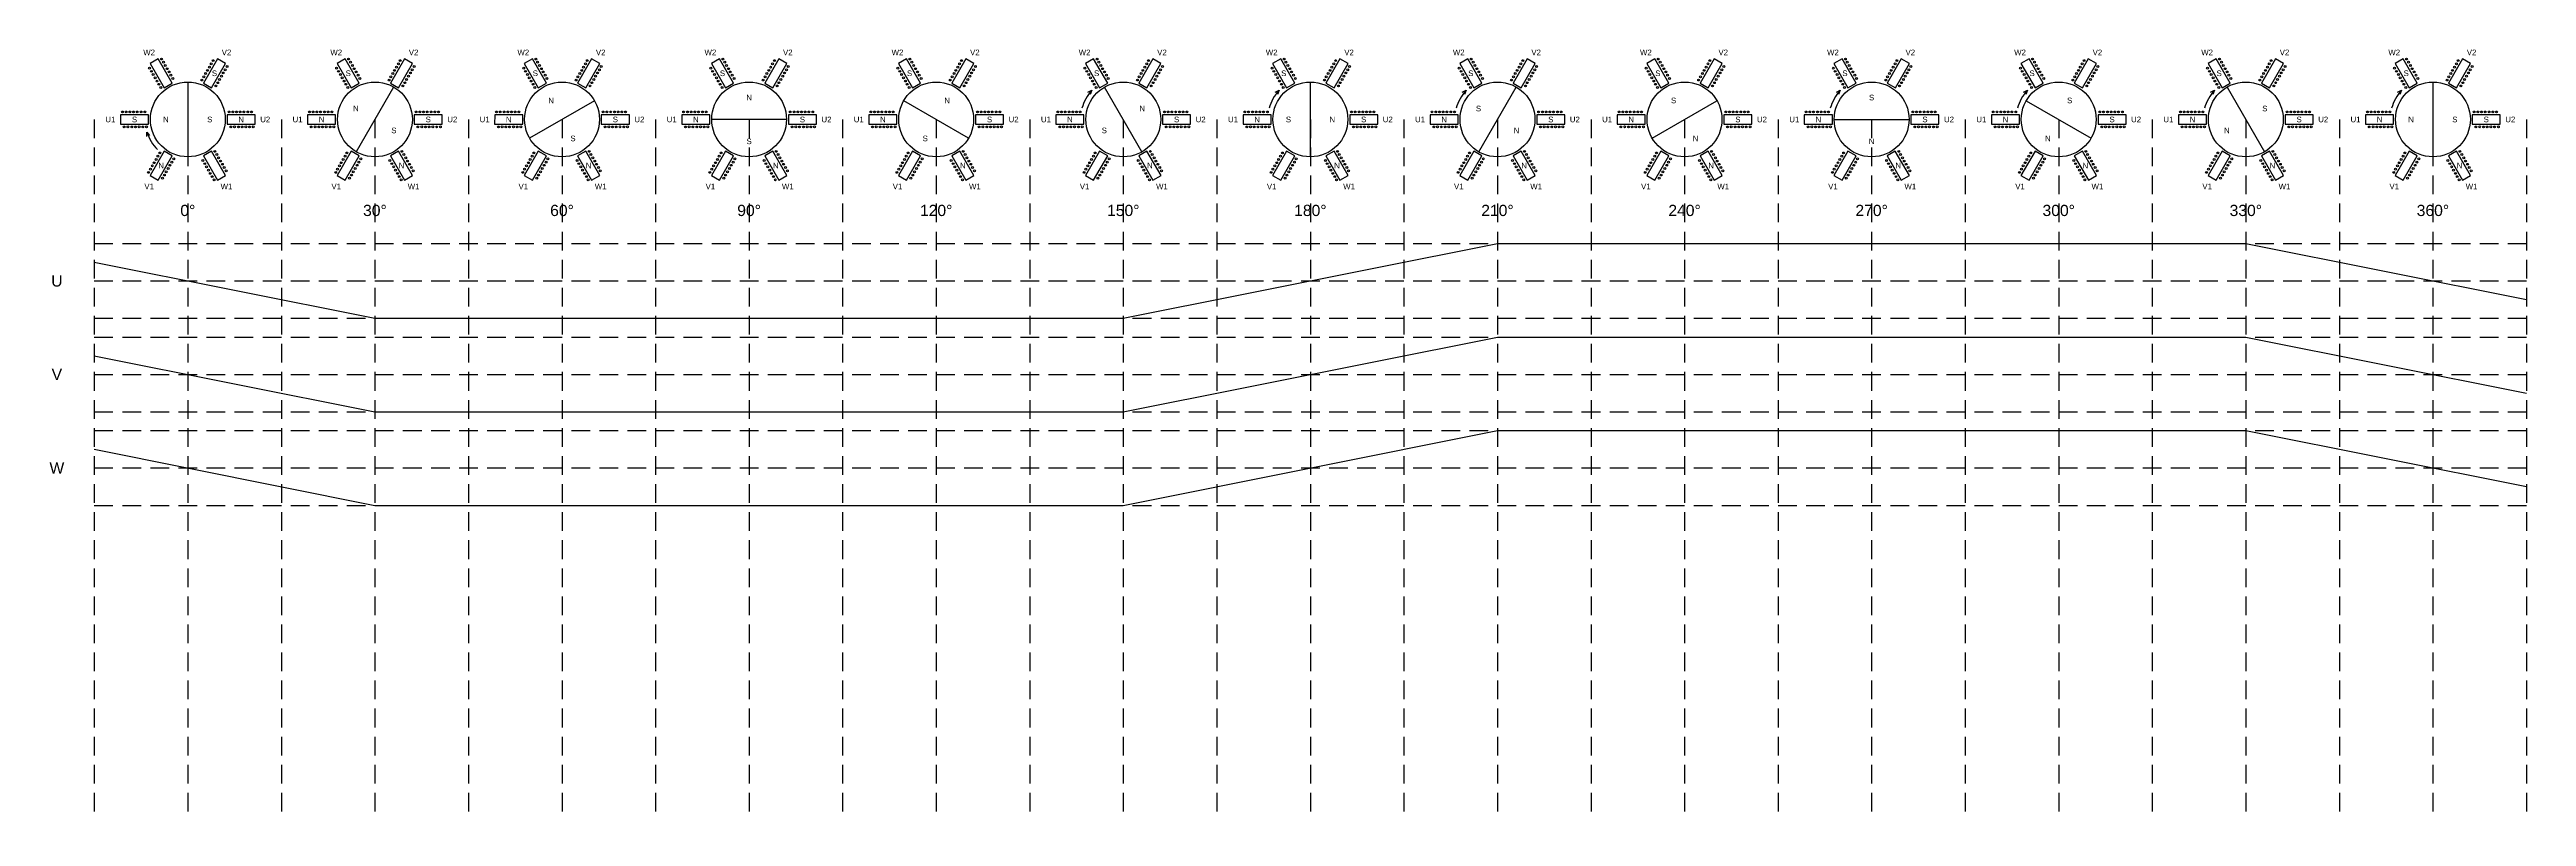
# Model space of a CAD drawing. Header units: millimetres. Extents: x -707 to 1373, y -97 to 993.
# Drawn here: x -707 to -45, y 662 to 868 of the extents above; entities that cross this region are included whole.
import ezdxf
from ezdxf.enums import TextEntityAlignment as Align

# ---------------------------------------------------------------- set-up
doc = ezdxf.new("R2010")
doc.units = ezdxf.units.MM
doc.header["$MEASUREMENT"] = 0
doc.linetypes.add('DASHED', pattern=[0.75, 0.5, -0.25])
doc.styles.get("Standard").update_dxf_attribs({"font": 'arial.ttf'})

# ---------------------------------------------------------------- blocks, each defined once
blk = doc.blocks.new('*U54')
blk.add_lwpolyline([(0.79, -3.87), (2.96, -2.62), (-0.79, 3.87), (-2.96, 2.62)], close=True)
for centre in [(-3.11, 1.38), (-2.61, 0.52), (0.11, 3.81), (0.61, 2.95), (1.11, 2.08), (1.61, 1.22), (2.11, 0.35), (-2.11, -0.35), (-1.61, -1.22), (-1.11, -2.08), (-0.61, -2.95), (-0.11, -3.81), (2.61, -0.52), (3.11, -1.38)]:
    blk.add_circle(centre, 0.25)
blk = doc.blocks.new('*U55')
at = {"color": 0, "linetype": 'ByBlock', "lineweight": -2, "transparency": 16777216}
for p, rotation in [((17.12, 22.34), 300.0000000000001), ((-4.25, 10), 59.99999999999999), ((24.25, 10), 240), ((2.87, -2.34), 120), ((17.12, -2.34), 180)]:
    blk.add_blockref('*U54', p, dxfattribs=dict(at, rotation=rotation))
blk.add_blockref('*U54', (2.87, 22.34), dxfattribs=at)
blk = doc.blocks.new('*U56')
blk.add_lwpolyline([(0.79, -3.87), (2.96, -2.62), (-0.79, 3.87), (-2.96, 2.62)], close=True)
for centre in [(-3.11, 1.38), (-2.61, 0.52), (0.11, 3.81), (0.61, 2.95), (1.11, 2.08), (1.61, 1.22), (2.11, 0.35), (-2.11, -0.35), (-1.61, -1.22), (-1.11, -2.08), (-0.61, -2.95), (-0.11, -3.81), (2.61, -0.52), (3.11, -1.38)]:
    blk.add_circle(centre, 0.25)
blk = doc.blocks.new('*U57')
at = {"color": 0, "linetype": 'ByBlock', "lineweight": -2, "transparency": 16777216}
for p, rotation in [((17.12, 22.34), 300.0000000000001), ((-4.25, 10), 59.99999999999999), ((24.25, 10), 240), ((2.87, -2.34), 120), ((17.12, -2.34), 180)]:
    blk.add_blockref('*U56', p, dxfattribs=dict(at, rotation=rotation))
blk.add_blockref('*U56', (2.87, 22.34), dxfattribs=at)
blk = doc.blocks.new('*U32')
blk.add_lwpolyline([(0.79, -3.87), (2.96, -2.62), (-0.79, 3.87), (-2.96, 2.62)], close=True)
for centre in [(-3.11, 1.38), (-2.61, 0.52), (0.11, 3.81), (0.61, 2.95), (1.11, 2.08), (1.61, 1.22), (2.11, 0.35), (-2.11, -0.35), (-1.61, -1.22), (-1.11, -2.08), (-0.61, -2.95), (-0.11, -3.81), (2.61, -0.52), (3.11, -1.38)]:
    blk.add_circle(centre, 0.25)
blk = doc.blocks.new('*U33')
at = {"color": 0, "linetype": 'ByBlock', "lineweight": -2, "transparency": 16777216}
for p, rotation in [((17.12, 22.34), 300.0000000000001), ((-4.25, 10), 59.99999999999999), ((24.25, 10), 240), ((2.87, -2.34), 120), ((17.12, -2.34), 180)]:
    blk.add_blockref('*U32', p, dxfattribs=dict(at, rotation=rotation))
blk.add_blockref('*U32', (2.87, 22.34), dxfattribs=at)
blk = doc.blocks.new('*U34')
blk.add_lwpolyline([(0.79, -3.87), (2.96, -2.62), (-0.79, 3.87), (-2.96, 2.62)], close=True)
for centre in [(-3.11, 1.38), (-2.61, 0.52), (0.11, 3.81), (0.61, 2.95), (1.11, 2.08), (1.61, 1.22), (2.11, 0.35), (-2.11, -0.35), (-1.61, -1.22), (-1.11, -2.08), (-0.61, -2.95), (-0.11, -3.81), (2.61, -0.52), (3.11, -1.38)]:
    blk.add_circle(centre, 0.25)
blk = doc.blocks.new('*U35')
at = {"color": 0, "linetype": 'ByBlock', "lineweight": -2, "transparency": 16777216}
for p, rotation in [((17.12, 22.34), 300.0000000000001), ((-4.25, 10), 59.99999999999999), ((24.25, 10), 240), ((2.87, -2.34), 120), ((17.12, -2.34), 180)]:
    blk.add_blockref('*U34', p, dxfattribs=dict(at, rotation=rotation))
blk.add_blockref('*U34', (2.87, 22.34), dxfattribs=at)
blk = doc.blocks.new('*U36')
blk.add_lwpolyline([(0.79, -3.87), (2.96, -2.62), (-0.79, 3.87), (-2.96, 2.62)], close=True)
for centre in [(-3.11, 1.38), (-2.61, 0.52), (0.11, 3.81), (0.61, 2.95), (1.11, 2.08), (1.61, 1.22), (2.11, 0.35), (-2.11, -0.35), (-1.61, -1.22), (-1.11, -2.08), (-0.61, -2.95), (-0.11, -3.81), (2.61, -0.52), (3.11, -1.38)]:
    blk.add_circle(centre, 0.25)
blk = doc.blocks.new('*U37')
at = {"color": 0, "linetype": 'ByBlock', "lineweight": -2, "transparency": 16777216}
for p, rotation in [((17.12, 22.34), 300.0000000000001), ((-4.25, 10), 59.99999999999999), ((24.25, 10), 240), ((2.87, -2.34), 120), ((17.12, -2.34), 180)]:
    blk.add_blockref('*U36', p, dxfattribs=dict(at, rotation=rotation))
blk.add_blockref('*U36', (2.87, 22.34), dxfattribs=at)
blk = doc.blocks.new('*U38')
blk.add_lwpolyline([(0.79, -3.87), (2.96, -2.62), (-0.79, 3.87), (-2.96, 2.62)], close=True)
for centre in [(-3.11, 1.38), (-2.61, 0.52), (0.11, 3.81), (0.61, 2.95), (1.11, 2.08), (1.61, 1.22), (2.11, 0.35), (-2.11, -0.35), (-1.61, -1.22), (-1.11, -2.08), (-0.61, -2.95), (-0.11, -3.81), (2.61, -0.52), (3.11, -1.38)]:
    blk.add_circle(centre, 0.25)
blk = doc.blocks.new('*U39')
at = {"color": 0, "linetype": 'ByBlock', "lineweight": -2, "transparency": 16777216}
for p, rotation in [((17.12, 22.34), 300.0000000000001), ((-4.25, 10), 59.99999999999999), ((24.25, 10), 240), ((2.87, -2.34), 120), ((17.12, -2.34), 180)]:
    blk.add_blockref('*U38', p, dxfattribs=dict(at, rotation=rotation))
blk.add_blockref('*U38', (2.87, 22.34), dxfattribs=at)
blk = doc.blocks.new('*U50')
blk.add_lwpolyline([(0.79, -3.87), (2.96, -2.62), (-0.79, 3.87), (-2.96, 2.62)], close=True)
for centre in [(-3.11, 1.38), (-2.61, 0.52), (0.11, 3.81), (0.61, 2.95), (1.11, 2.08), (1.61, 1.22), (2.11, 0.35), (-2.11, -0.35), (-1.61, -1.22), (-1.11, -2.08), (-0.61, -2.95), (-0.11, -3.81), (2.61, -0.52), (3.11, -1.38)]:
    blk.add_circle(centre, 0.25)
blk = doc.blocks.new('*U51')
at = {"color": 0, "linetype": 'ByBlock', "lineweight": -2, "transparency": 16777216}
for p, rotation in [((17.12, 22.34), 300.0000000000001), ((-4.25, 10), 59.99999999999999), ((24.25, 10), 240), ((2.87, -2.34), 120), ((17.12, -2.34), 180)]:
    blk.add_blockref('*U50', p, dxfattribs=dict(at, rotation=rotation))
blk.add_blockref('*U50', (2.87, 22.34), dxfattribs=at)
blk = doc.blocks.new('*U52')
blk.add_lwpolyline([(0.79, -3.87), (2.96, -2.62), (-0.79, 3.87), (-2.96, 2.62)], close=True)
for centre in [(-3.11, 1.38), (-2.61, 0.52), (0.11, 3.81), (0.61, 2.95), (1.11, 2.08), (1.61, 1.22), (2.11, 0.35), (-2.11, -0.35), (-1.61, -1.22), (-1.11, -2.08), (-0.61, -2.95), (-0.11, -3.81), (2.61, -0.52), (3.11, -1.38)]:
    blk.add_circle(centre, 0.25)
blk = doc.blocks.new('*U53')
at = {"color": 0, "linetype": 'ByBlock', "lineweight": -2, "transparency": 16777216}
for p, rotation in [((17.12, 22.34), 300.0000000000001), ((-4.25, 10), 59.99999999999999), ((24.25, 10), 240), ((2.87, -2.34), 120), ((17.12, -2.34), 180)]:
    blk.add_blockref('*U52', p, dxfattribs=dict(at, rotation=rotation))
blk.add_blockref('*U52', (2.87, 22.34), dxfattribs=at)
blk = doc.blocks.new('*U41')
blk.add_lwpolyline([(0.79, -3.87), (2.96, -2.62), (-0.79, 3.87), (-2.96, 2.62)], close=True)
for centre in [(-3.11, 1.38), (-2.61, 0.52), (0.11, 3.81), (0.61, 2.95), (1.11, 2.08), (1.61, 1.22), (2.11, 0.35), (-2.11, -0.35), (-1.61, -1.22), (-1.11, -2.08), (-0.61, -2.95), (-0.11, -3.81), (2.61, -0.52), (3.11, -1.38)]:
    blk.add_circle(centre, 0.25)
blk = doc.blocks.new('*U42')
at = {"color": 0, "linetype": 'ByBlock', "lineweight": -2, "transparency": 16777216}
for p, rotation in [((17.12, 22.34), 300.0000000000001), ((-4.25, 10), 59.99999999999999), ((24.25, 10), 240), ((2.87, -2.34), 120), ((17.12, -2.34), 180)]:
    blk.add_blockref('*U41', p, dxfattribs=dict(at, rotation=rotation))
blk.add_blockref('*U41', (2.87, 22.34), dxfattribs=at)
blk = doc.blocks.new('*U43')
blk.add_lwpolyline([(0.79, -3.87), (2.96, -2.62), (-0.79, 3.87), (-2.96, 2.62)], close=True)
for centre in [(-3.11, 1.38), (-2.61, 0.52), (0.11, 3.81), (0.61, 2.95), (1.11, 2.08), (1.61, 1.22), (2.11, 0.35), (-2.11, -0.35), (-1.61, -1.22), (-1.11, -2.08), (-0.61, -2.95), (-0.11, -3.81), (2.61, -0.52), (3.11, -1.38)]:
    blk.add_circle(centre, 0.25)
blk = doc.blocks.new('*U44')
at = {"color": 0, "linetype": 'ByBlock', "lineweight": -2, "transparency": 16777216}
for p, rotation in [((17.12, 22.34), 300.0000000000001), ((-4.25, 10), 59.99999999999999), ((24.25, 10), 240), ((2.87, -2.34), 120), ((17.12, -2.34), 180)]:
    blk.add_blockref('*U43', p, dxfattribs=dict(at, rotation=rotation))
blk.add_blockref('*U43', (2.87, 22.34), dxfattribs=at)
blk = doc.blocks.new('*U45')
blk.add_lwpolyline([(0.79, -3.87), (2.96, -2.62), (-0.79, 3.87), (-2.96, 2.62)], close=True)
for centre in [(-3.11, 1.38), (-2.61, 0.52), (0.11, 3.81), (0.61, 2.95), (1.11, 2.08), (1.61, 1.22), (2.11, 0.35), (-2.11, -0.35), (-1.61, -1.22), (-1.11, -2.08), (-0.61, -2.95), (-0.11, -3.81), (2.61, -0.52), (3.11, -1.38)]:
    blk.add_circle(centre, 0.25)
blk = doc.blocks.new('*U46')
at = {"color": 0, "linetype": 'ByBlock', "lineweight": -2, "transparency": 16777216}
for p, rotation in [((17.12, 22.34), 300.0000000000001), ((-4.25, 10), 59.99999999999999), ((24.25, 10), 240), ((2.87, -2.34), 120), ((17.12, -2.34), 180)]:
    blk.add_blockref('*U45', p, dxfattribs=dict(at, rotation=rotation))
blk.add_blockref('*U45', (2.87, 22.34), dxfattribs=at)
blk = doc.blocks.new('*U47')
blk.add_lwpolyline([(0.79, -3.87), (2.96, -2.62), (-0.79, 3.87), (-2.96, 2.62)], close=True)
for centre in [(-3.11, 1.38), (-2.61, 0.52), (0.11, 3.81), (0.61, 2.95), (1.11, 2.08), (1.61, 1.22), (2.11, 0.35), (-2.11, -0.35), (-1.61, -1.22), (-1.11, -2.08), (-0.61, -2.95), (-0.11, -3.81), (2.61, -0.52), (3.11, -1.38)]:
    blk.add_circle(centre, 0.25)
blk = doc.blocks.new('*U48')
at = {"color": 0, "linetype": 'ByBlock', "lineweight": -2, "transparency": 16777216}
for p, rotation in [((17.12, 22.34), 300.0000000000001), ((-4.25, 10), 59.99999999999999), ((24.25, 10), 240), ((2.87, -2.34), 120), ((17.12, -2.34), 180)]:
    blk.add_blockref('*U47', p, dxfattribs=dict(at, rotation=rotation))
blk.add_blockref('*U47', (2.87, 22.34), dxfattribs=at)
blk = doc.blocks.new('*U49')
blk.add_lwpolyline([(0.79, -3.87), (2.96, -2.62), (-0.79, 3.87), (-2.96, 2.62)], close=True)
for centre in [(-3.11, 1.38), (-2.61, 0.52), (0.11, 3.81), (0.61, 2.95), (1.11, 2.08), (1.61, 1.22), (2.11, 0.35), (-2.11, -0.35), (-1.61, -1.22), (-1.11, -2.08), (-0.61, -2.95), (-0.11, -3.81), (2.61, -0.52), (3.11, -1.38)]:
    blk.add_circle(centre, 0.25)
blk = doc.blocks.new('*U40')
at = {"color": 0, "linetype": 'ByBlock', "lineweight": -2, "transparency": 16777216}
for p, rotation in [((17.12, 22.34), 300.0000000000001), ((-4.25, 10), 59.99999999999999), ((24.25, 10), 240), ((2.87, -2.34), 120), ((17.12, -2.34), 180)]:
    blk.add_blockref('*U49', p, dxfattribs=dict(at, rotation=rotation))
blk.add_blockref('*U49', (2.87, 22.34), dxfattribs=at)

msp = doc.modelspace()

# ---------------------------------------------------------------- linework, layer by layer
for points in [[(-670, 858.82), (-670, 838.82)], [(-615, 857.48), (-625, 840.16)], [(-429.43, 856.09), (-428.38, 856.61), (-428.82, 855.53)], [(-415, 840.16), (-425, 857.48)], [(-379.43, 856.09), (-378.38, 856.61), (-378.82, 855.53)], [(-370, 838.82), (-370, 858.82)], [(-329.43, 856.09), (-328.38, 856.61), (-328.82, 855.53)], [(-325, 840.16), (-315, 857.48)], [(-229.43, 856.09), (-228.38, 856.61), (-228.82, 855.53)], [(-179.43, 856.09), (-178.38, 856.61), (-178.82, 855.53)], [(-129.43, 856.09), (-128.38, 856.61), (-128.82, 855.53)], [(-125, 857.48), (-115, 840.16)], [(-79.43, 856.09), (-78.38, 856.61), (-78.82, 855.53)], [(-70, 858.82), (-70, 838.82)], [(-561.34, 853.82), (-578.66, 843.82)], [(-510, 848.82), (-530, 848.82)], [(-461.34, 843.82), (-478.66, 853.82)], [(-278.66, 843.82), (-261.34, 853.82)], [(-230, 848.82), (-210, 848.82)], [(-178.66, 853.82), (-161.34, 843.82)], [(-681, 844.29), (-680.93, 845.46), (-680.22, 844.54)], [(-695, 810.66), (-620, 795.66), (-420, 795.66), (-320, 815.66), (-120, 815.66), (-45, 800.66)], [(-695, 785.66), (-620, 770.66), (-420, 770.66), (-320, 790.66), (-120, 790.66), (-45, 775.66)], [(-695, 760.66), (-620, 745.66), (-420, 745.66), (-320, 765.66), (-120, 765.66), (-45, 750.66)]]:
    msp.add_lwpolyline(points)
at = {"color": 2, "linetype": 'DASHED', "ltscale": 10}
for points in [[(-695, 848.82), (-695, 662.5)], [(-645, 848.82), (-645, 662.5)], [(-595, 848.82), (-595, 662.5)], [(-545, 848.82), (-545, 662.5)], [(-495, 848.82), (-495, 662.5)], [(-445, 848.82), (-445, 662.5)], [(-395, 848.82), (-395, 662.5)], [(-345, 848.82), (-345, 662.5)], [(-295, 848.82), (-295, 662.5)], [(-245, 848.82), (-245, 662.5)], [(-195, 848.82), (-195, 662.5)], [(-145, 848.82), (-145, 662.5)], [(-95, 848.82), (-95, 662.5)], [(-45, 848.82), (-45, 662.5)]]:
    msp.add_lwpolyline(points, dxfattribs=at)
at = {"color": 1, "linetype": 'DASHED', "ltscale": 10}
for points in [[(-670, 848.82), (-670, 662.5)], [(-620, 848.82), (-620, 662.5)], [(-570, 848.82), (-570, 662.5)], [(-520, 848.82), (-520, 662.5)], [(-470, 848.82), (-470, 662.5)], [(-420, 848.82), (-420, 662.5)], [(-370, 848.82), (-370, 662.5)], [(-320, 848.82), (-320, 662.5)], [(-270, 848.82), (-270, 662.5)], [(-220, 848.82), (-220, 662.5)], [(-170, 848.82), (-170, 662.5)], [(-120, 848.82), (-120, 662.5)], [(-70, 848.82), (-70, 662.5)], [(-695, 815.66), (-45, 815.66)], [(-695, 805.66), (-45, 805.66)], [(-695, 795.66), (-45, 795.66)], [(-695, 790.66), (-45, 790.66)], [(-695, 780.66), (-45, 780.66)], [(-695, 770.66), (-45, 770.66)], [(-695, 765.66), (-45, 765.66)], [(-695, 755.66), (-45, 755.66)], [(-695, 745.66), (-45, 745.66)]]:
    msp.add_lwpolyline(points, dxfattribs=at)
for centre in [(-670, 848.82), (-620, 848.82), (-570, 848.82), (-520, 848.82), (-470, 848.82), (-420, 848.82), (-370, 848.82), (-320, 848.82), (-270, 848.82), (-220, 848.82), (-170, 848.82), (-120, 848.82), (-70, 848.82)]:
    msp.add_circle(centre, 10)
for centre, start, end in [((-420, 848.82), 137.12116, 164.90212), ((-370, 848.82), 137.12116, 164.90212), ((-320, 848.82), 137.12116, 164.90212), ((-220, 848.82), 137.12116, 164.90212), ((-170, 848.82), 137.12116, 164.90212), ((-120, 848.82), 137.12116, 164.90212), ((-70, 848.82), 137.12116, 164.90212), ((-670, 848.82), 197.12116, 224.90212)]:
    msp.add_arc(centre, 11.44, start, end)

# ---------------------------------------------------------------- block references
for name, p in [('*U55', (-680, 838.82)), ('*U57', (-630, 838.82)), ('*U33', (-580, 838.82)), ('*U35', (-530, 838.82)), ('*U37', (-480, 838.82)), ('*U39', (-430, 838.82)), ('*U51', (-380, 838.82)), ('*U53', (-330, 838.82)), ('*U42', (-280, 838.82)), ('*U44', (-230, 838.82)), ('*U46', (-180, 838.82)), ('*U48', (-130, 838.82)), ('*U40', (-80, 838.82))]:
    msp.add_blockref(name, p)

# ---------------------------------------------------------------- texts
for s, height, p in [('W2', 1.5, (-680.34, 866.74)), ('V2', 1.5, (-659.66, 866.74)), ('W2', 1.5, (-630.34, 866.74)), ('V2', 1.5, (-609.66, 866.74)), ('W2', 1.5, (-580.34, 866.74)), ('V2', 1.5, (-559.66, 866.74)), ('W2', 1.5, (-530.34, 866.74)), ('V2', 1.5, (-509.66, 866.74)), ('W2', 1.5, (-480.34, 866.74)), ('V2', 1.5, (-459.66, 866.74)), ('W2', 1.5, (-430.34, 866.74)), ('V2', 1.5, (-409.66, 866.74)), ('W2', 1.5, (-380.34, 866.74)), ('V2', 1.5, (-359.66, 866.74)), ('W2', 1.5, (-330.34, 866.74)), ('V2', 1.5, (-309.66, 866.74)), ('W2', 1.5, (-280.34, 866.74)), ('V2', 1.5, (-259.66, 866.74)), ('W2', 1.5, (-230.34, 866.74)), ('V2', 1.5, (-209.66, 866.74)), ('W2', 1.5, (-180.34, 866.74)), ('V2', 1.5, (-159.66, 866.74)), ('W2', 1.5, (-130.34, 866.74)), ('V2', 1.5, (-109.66, 866.74)), ('W2', 1.5, (-80.34, 866.74)), ('V2', 1.5, (-59.66, 866.74)), ('S', 1.5, (-662.88, 861.16)), ('S', 1.5, (-627.12, 861.16)), ('S', 1.5, (-577.12, 861.16)), ('S', 1.5, (-527.12, 861.16)), ('S', 1.5, (-477.12, 861.16)), ('S', 1.5, (-427.12, 861.16)), ('S', 1.5, (-377.12, 861.16)), ('S', 1.5, (-327.13, 861.16)), ('S', 1.5, (-277.13, 861.16)), ('S', 1.5, (-227.13, 861.16)), ('S', 1.5, (-177.13, 861.16)), ('S', 1.5, (-127.13, 861.16)), ('S', 1.5, (-77.13, 861.16)), ('N', 1.5, (-572.93, 853.9)), ('N', 1.5, (-520, 854.68)), ('N', 1.5, (-467.07, 853.9)), ('S', 1.5, (-272.93, 853.9)), ('S', 1.5, (-220, 854.68)), ('S', 1.5, (-167.07, 853.9)), ('U1', 1.5, (-690.68, 848.82)), ('S', 1.5, (-684.25, 848.82)), ('N', 1.5, (-675.86, 848.82)), ('S', 1.5, (-664.14, 848.82)), ('N', 1.5, (-655.75, 848.82)), ('U2', 1.5, (-649.32, 848.82)), ('U1', 1.5, (-640.68, 848.82)), ('N', 1.5, (-634.25, 848.82)), ('N', 1.5, (-625.07, 851.75)), ('S', 1.5, (-605.75, 848.82)), ('U2', 1.5, (-599.32, 848.82)), ('U1', 1.5, (-590.68, 848.82)), ('N', 1.5, (-584.25, 848.82)), ('S', 1.5, (-555.75, 848.82)), ('U2', 1.5, (-549.32, 848.82)), ('U1', 1.5, (-540.68, 848.82)), ('N', 1.5, (-534.25, 848.82)), ('S', 1.5, (-505.75, 848.82)), ('U2', 1.5, (-499.32, 848.82)), ('U1', 1.5, (-490.68, 848.82)), ('N', 1.5, (-484.25, 848.82)), ('S', 1.5, (-455.75, 848.82)), ('U2', 1.5, (-449.32, 848.82)), ('U1', 1.5, (-440.68, 848.82)), ('N', 1.5, (-434.25, 848.82)), ('N', 1.5, (-414.93, 851.75)), ('S', 1.5, (-405.75, 848.82)), ('U2', 1.5, (-399.32, 848.82)), ('U1', 1.5, (-390.68, 848.82)), ('N', 1.5, (-384.25, 848.82)), ('S', 1.5, (-375.86, 848.82)), ('N', 1.5, (-364.14, 848.82)), ('S', 1.5, (-355.75, 848.82)), ('U2', 1.5, (-349.32, 848.82)), ('U1', 1.5, (-340.68, 848.82)), ('N', 1.5, (-334.25, 848.82)), ('S', 1.5, (-325.07, 851.75)), ('S', 1.5, (-305.75, 848.82)), ('U2', 1.5, (-299.32, 848.82)), ('U1', 1.5, (-290.68, 848.82)), ('N', 1.5, (-284.25, 848.82)), ('S', 1.5, (-255.75, 848.82)), ('U2', 1.5, (-249.32, 848.82)), ('U1', 1.5, (-240.68, 848.82)), ('N', 1.5, (-234.25, 848.82)), ('S', 1.5, (-205.75, 848.82)), ('U2', 1.5, (-199.32, 848.82)), ('U1', 1.5, (-190.68, 848.82)), ('N', 1.5, (-184.25, 848.82)), ('S', 1.5, (-155.75, 848.82)), ('U2', 1.5, (-149.32, 848.82)), ('U1', 1.5, (-140.68, 848.82)), ('N', 1.5, (-134.25, 848.82)), ('S', 1.5, (-114.93, 851.75)), ('S', 1.5, (-105.75, 848.82)), ('U2', 1.5, (-99.32, 848.82)), ('U1', 1.5, (-90.68, 848.82)), ('N', 1.5, (-84.25, 848.82)), ('N', 1.5, (-75.86, 848.82)), ('S', 1.5, (-64.14, 848.82)), ('S', 1.5, (-55.75, 848.82)), ('U2', 1.5, (-49.32, 848.82)), ('S', 1.5, (-614.93, 845.89)), ('S', 1.5, (-567.07, 843.75)), ('S', 1.5, (-520, 842.97)), ('S', 1.5, (-472.93, 843.75)), ('S', 1.5, (-425.07, 845.89)), ('N', 1.5, (-314.93, 845.89)), ('N', 1.5, (-267.07, 843.75)), ('N', 1.5, (-220, 842.97)), ('N', 1.5, (-172.93, 843.75)), ('N', 1.5, (-125.07, 845.89)), ('N', 1.5, (-677.12, 836.48)), ('N', 1.5, (-612.88, 836.48)), ('N', 1.5, (-562.88, 836.48)), ('N', 1.5, (-512.88, 836.48)), ('N', 1.5, (-462.88, 836.48)), ('N', 1.5, (-412.88, 836.48)), ('N', 1.5, (-362.88, 836.48)), ('N', 1.5, (-312.88, 836.48)), ('N', 1.5, (-262.88, 836.48)), ('N', 1.5, (-212.88, 836.48)), ('N', 1.5, (-162.88, 836.48)), ('N', 1.5, (-112.88, 836.48)), ('N', 1.5, (-62.88, 836.48)), ('V1', 1.5, (-680.34, 830.91)), ('W1', 1.5, (-659.66, 830.91)), ('V1', 1.5, (-630.34, 830.91)), ('W1', 1.5, (-609.66, 830.91)), ('V1', 1.5, (-580.34, 830.91)), ('W1', 1.5, (-559.66, 830.91)), ('V1', 1.5, (-530.34, 830.91)), ('W1', 1.5, (-509.66, 830.91)), ('V1', 1.5, (-480.34, 830.91)), ('W1', 1.5, (-459.66, 830.91)), ('V1', 1.5, (-430.34, 830.91)), ('W1', 1.5, (-409.66, 830.91)), ('V1', 1.5, (-380.34, 830.91)), ('W1', 1.5, (-359.66, 830.91)), ('V1', 1.5, (-330.34, 830.91)), ('W1', 1.5, (-309.66, 830.91)), ('V1', 1.5, (-280.34, 830.91)), ('W1', 1.5, (-259.66, 830.91)), ('V1', 1.5, (-230.34, 830.91)), ('W1', 1.5, (-209.66, 830.91)), ('V1', 1.5, (-180.34, 830.91)), ('W1', 1.5, (-159.66, 830.91)), ('V1', 1.5, (-130.34, 830.91)), ('W1', 1.5, (-109.66, 830.91)), ('V1', 1.5, (-80.34, 830.91)), ('W1', 1.5, (-59.66, 830.91)), ('0°', 3, (-670, 824.5)), ('30°', 3, (-620, 824.5)), ('60°', 3, (-570, 824.5)), ('90°', 3, (-520, 824.5)), ('120°', 3, (-470, 824.5)), ('150°', 3, (-420, 824.5)), ('180°', 3, (-370, 824.5)), ('210°', 3, (-320, 824.5)), ('240°', 3, (-270, 824.5)), ('270°', 3, (-220, 824.5)), ('300°', 3, (-170, 824.5)), ('330°', 3, (-120, 824.5)), ('360°', 3, (-70, 824.5)), ('U', 3, (-705, 805.66)), ('V', 3, (-705, 780.66)), ('W', 3, (-705, 755.66))]:
    msp.add_text(s, height=height).set_placement(p, align=Align.MIDDLE_CENTER)

doc.saveas('drawing.dxf')
